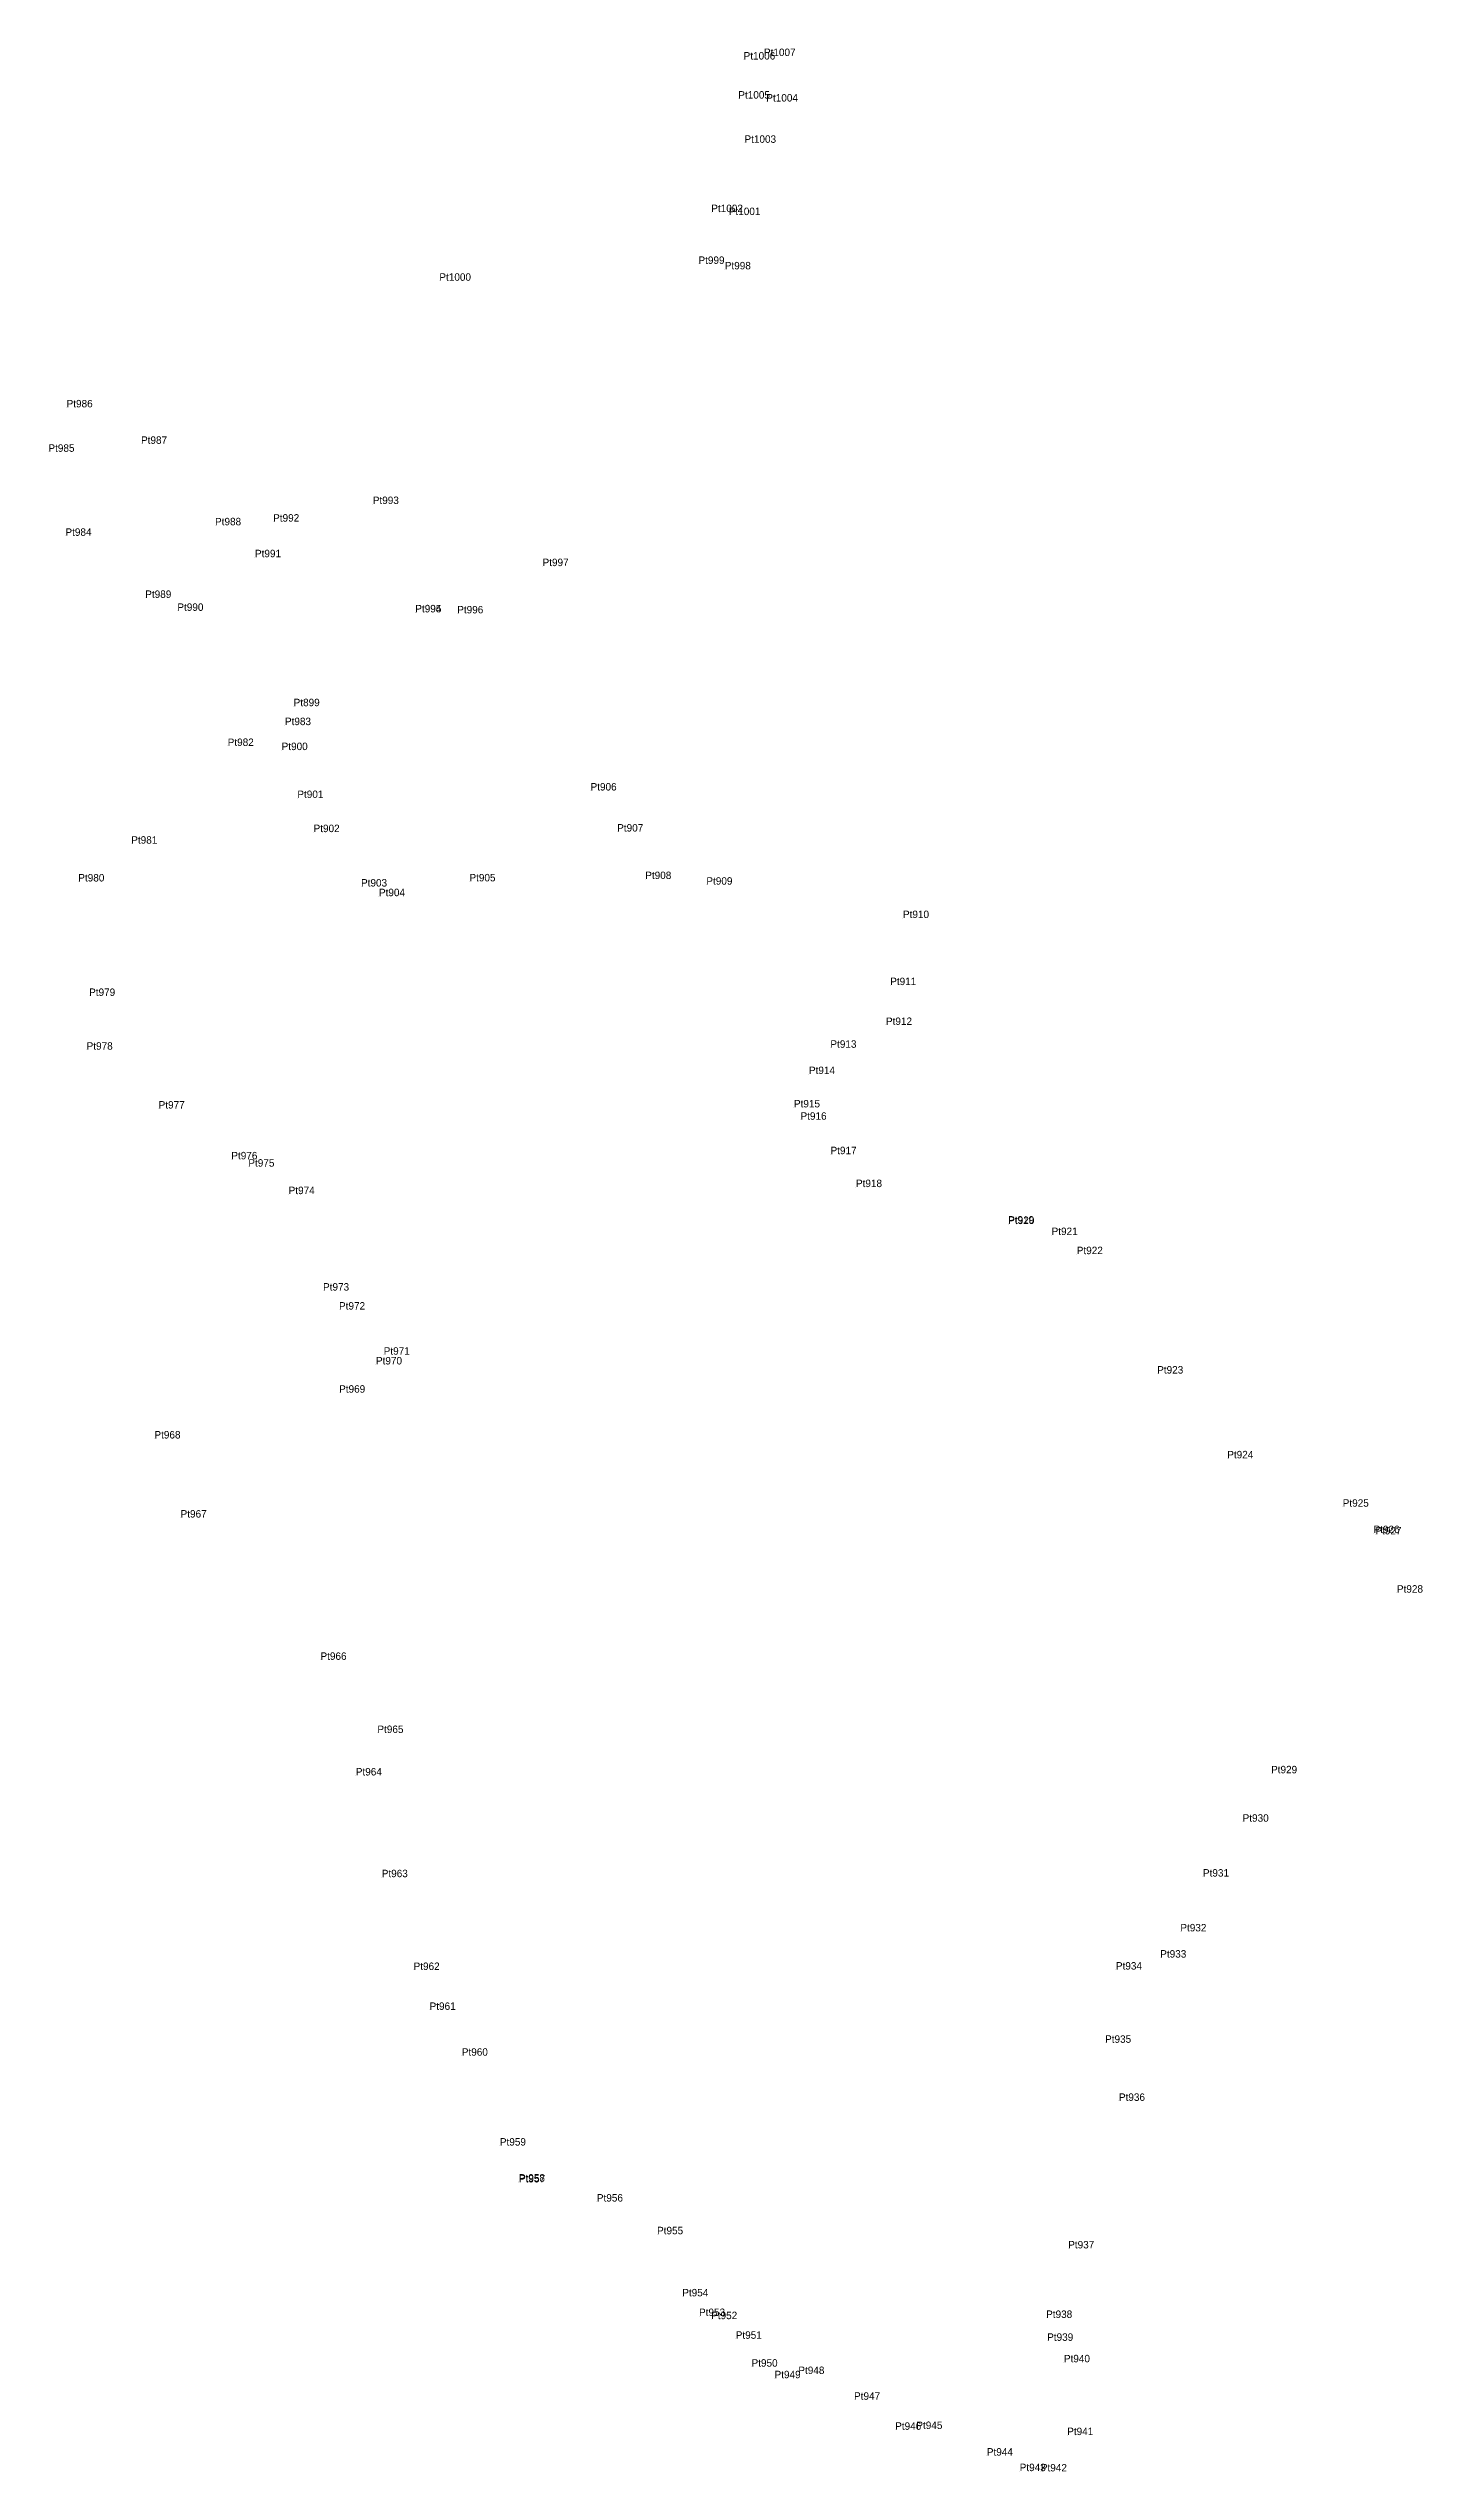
# Model space of a CAD drawing. Extents: x 0 to 667379, y 0 to 1854856.
# Drawn here: x 554197 to 554529, y 1839451 to 1840036 of the extents above; entities that cross this region are included whole.
import ezdxf

# ---------------------------------------------------------------- set-up
doc = ezdxf.new("R2010")
doc.units = 0
doc.layers.add('Level 12', color=7, linetype='Continuous')
doc.layers.add('Level 7', color=7, linetype='Continuous')

msp = doc.modelspace()

# ---------------------------------------------------------------- texts
at = {"layer": 'Level 12'}
for s, p in [('Pt1006', (554364.978, 1840032.856)), ('Pt1007', (554369.886, 1840033.703)), ('Pt1005', (554363.7, 1840023.43)), ('Pt1004', (554370.46, 1840022.723)), ('Pt1003', (554365.18, 1840012.769)), ('Pt1002', (554357.171, 1839996.052)), ('Pt1001', (554361.401, 1839995.335)), ('Pt999', (554354.08, 1839983.555)), ('Pt1000', (554291.541, 1839979.487)), ('Pt998', (554360.429, 1839982.237)), ('Pt986', (554201.562, 1839948.94)), ('Pt985', (554197.175, 1839938.225)), ('Pt987', (554219.524, 1839940.15)), ('Pt993', (554275.47, 1839925.627)), ('Pt988', (554237.394, 1839920.495)), ('Pt992', (554251.418, 1839921.377)), ('Pt984', (554201.283, 1839917.956)), ('Pt991', (554247.028, 1839912.793)), ('Pt997', (554316.444, 1839910.648)), ('Pt989', (554220.547, 1839902.977)), ('Pt990', (554228.299, 1839899.853)), ('Pt994', (554285.718, 1839899.476)), ('Pt995', (554285.74, 1839899.499)), ('Pt996', (554295.849, 1839899.24)), ('Pt983', (554254.265, 1839872.287)), ('Pt899', (554256.368, 1839876.849)), ('Pt982', (554240.449, 1839867.261)), ('Pt900', (554253.467, 1839866.261)), ('Pt901', (554257.257, 1839854.705)), ('Pt906', (554328.032, 1839856.511)), ('Pt981', (554217.167, 1839843.689)), ('Pt902', (554261.177, 1839846.472)), ('Pt907', (554334.46, 1839846.609)), ('Pt980', (554204.385, 1839834.56)), ('Pt903', (554272.626, 1839833.35)), ('Pt904', (554276.953, 1839831.015)), ('Pt905', (554298.797, 1839834.589)), ('Pt908', (554341.231, 1839835.151)), ('Pt909', (554355.987, 1839833.796)), ('Pt910', (554403.438, 1839825.74)), ('Pt911', (554400.361, 1839809.573)), ('Pt979', (554207.003, 1839806.958)), ('Pt912', (554399.333, 1839799.95)), ('Pt978', (554206.401, 1839793.984)), ('Pt913', (554385.925, 1839794.454)), ('Pt914', (554380.739, 1839788.106)), ('Pt977', (554223.782, 1839779.778)), ('Pt915', (554377.122, 1839780.059)), ('Pt916', (554378.709, 1839777.089)), ('Pt976', (554241.322, 1839767.537)), ('Pt917', (554385.955, 1839768.774)), ('Pt975', (554245.433, 1839765.772)), ('Pt918', (554392.095, 1839760.839)), ('Pt974', (554255.16, 1839759.142)), ('Pt919', (554428.806, 1839752.038)), ('Pt920', (554428.873, 1839751.915)), ('Pt921', (554439.312, 1839749.269)), ('Pt922', (554445.39, 1839744.659)), ('Pt973', (554263.464, 1839735.868)), ('Pt972', (554267.319, 1839731.284)), ('Pt971', (554278.1, 1839720.4)), ('Pt970', (554276.232, 1839718.05)), ('Pt923', (554464.802, 1839715.857)), ('Pt969', (554267.347, 1839711.24)), ('Pt968', (554222.764, 1839700.186)), ('Pt924', (554481.716, 1839695.405)), ('Pt967', (554229.079, 1839681.115)), ('Pt925', (554509.587, 1839683.726)), ('Pt926', (554517.022, 1839677.362)), ('Pt927', (554517.478, 1839677.052)), ('Pt928', (554522.668, 1839663)), ('Pt966', (554262.841, 1839646.789)), ('Pt965', (554276.579, 1839629.151)), ('Pt964', (554271.366, 1839618.895)), ('Pt929', (554492.291, 1839619.418)), ('Pt930', (554485.427, 1839607.74)), ('Pt963', (554277.63, 1839594.355)), ('Pt931', (554475.844, 1839594.495)), ('Pt932', (554470.394, 1839581.281)), ('Pt933', (554465.54, 1839574.96)), ('Pt962', (554285.316, 1839571.974)), ('Pt934', (554454.832, 1839572.061)), ('Pt961', (554289.179, 1839562.345)), ('Pt960', (554296.952, 1839551.289)), ('Pt935', (554452.229, 1839554.402)), ('Pt936', (554455.561, 1839540.397)), ('Pt959', (554306.137, 1839529.606)), ('Pt958', (554310.723, 1839520.916)), ('Pt957', (554310.755, 1839520.715)), ('Pt956', (554329.554, 1839516.102)), ('Pt955', (554344.086, 1839508.214)), ('Pt937', (554443.322, 1839504.797)), ('Pt954', (554350.162, 1839493.233)), ('Pt953', (554354.214, 1839488.487)), ('Pt952', (554357.139, 1839487.736)), ('Pt938', (554437.997, 1839488.029)), ('Pt951', (554363.076, 1839482.999)), ('Pt939', (554438.245, 1839482.509)), ('Pt950', (554366.888, 1839476.275)), ('Pt948', (554378.189, 1839474.497)), ('Pt940', (554442.282, 1839477.328)), ('Pt949', (554372.445, 1839473.479)), ('Pt947', (554391.632, 1839468.288)), ('Pt946', (554401.563, 1839461.04)), ('Pt945', (554406.666, 1839461.239)), ('Pt941', (554443.088, 1839459.763)), ('Pt944', (554423.682, 1839454.812)), ('Pt943', (554431.617, 1839451.071)), ('Pt942', (554436.716, 1839450.999))]:
    msp.add_text(s, height=1.8, dxfattribs=at).set_placement(p)

# ---------------------------------------------------------------- linework, layer by layer
at = {"layer": 'Level 7'}
for p, q in [((554364.978, 1840032.856), (554364.978, 1840032.856)), ((554369.886, 1840033.703), (554369.886, 1840033.703)), ((554363.7, 1840023.43), (554363.7, 1840023.43)), ((554370.46, 1840022.723), (554370.46, 1840022.723)), ((554365.18, 1840012.769), (554365.18, 1840012.769)), ((554357.171, 1839996.052), (554357.171, 1839996.052)), ((554361.401, 1839995.335), (554361.401, 1839995.335)), ((554291.541, 1839979.487), (554291.541, 1839979.487)), ((554354.08, 1839983.555), (554354.08, 1839983.555)), ((554360.429, 1839982.237), (554360.429, 1839982.237)), ((554201.562, 1839948.94), (554201.562, 1839948.94)), ((554197.175, 1839938.225), (554197.175, 1839938.225)), ((554219.524, 1839940.15), (554219.524, 1839940.15)), ((554237.394, 1839920.495), (554237.394, 1839920.495)), ((554251.418, 1839921.377), (554251.418, 1839921.377)), ((554275.47, 1839925.627), (554275.47, 1839925.627)), ((554201.283, 1839917.956), (554201.283, 1839917.956)), ((554247.028, 1839912.793), (554247.028, 1839912.793)), ((554316.444, 1839910.648), (554316.444, 1839910.648)), ((554220.547, 1839902.977), (554220.547, 1839902.977)), ((554228.299, 1839899.853), (554228.299, 1839899.853)), ((554285.718, 1839899.476), (554285.718, 1839899.476)), ((554285.74, 1839899.499), (554285.74, 1839899.499)), ((554295.849, 1839899.24), (554295.849, 1839899.24)), ((554256.368, 1839876.849), (554256.368, 1839876.849)), ((554254.265, 1839872.287), (554254.265, 1839872.287)), ((554240.449, 1839867.261), (554240.449, 1839867.261)), ((554253.467, 1839866.261), (554253.467, 1839866.261)), ((554328.032, 1839856.511), (554328.032, 1839856.511)), ((554257.257, 1839854.705), (554257.257, 1839854.705)), ((554261.177, 1839846.472), (554261.177, 1839846.472)), ((554334.46, 1839846.609), (554334.46, 1839846.609)), ((554217.167, 1839843.689), (554217.167, 1839843.689)), ((554204.385, 1839834.56), (554204.385, 1839834.56)), ((554272.626, 1839833.35), (554272.626, 1839833.35)), ((554298.797, 1839834.589), (554298.797, 1839834.589)), ((554341.231, 1839835.151), (554341.231, 1839835.151)), ((554355.987, 1839833.796), (554355.987, 1839833.796)), ((554276.953, 1839831.015), (554276.953, 1839831.015)), ((554403.438, 1839825.74), (554403.438, 1839825.74)), ((554400.361, 1839809.573), (554400.361, 1839809.573)), ((554207.003, 1839806.958), (554207.003, 1839806.958)), ((554399.333, 1839799.95), (554399.333, 1839799.95)), ((554206.401, 1839793.984), (554206.401, 1839793.984)), ((554385.925, 1839794.454), (554385.925, 1839794.454)), ((554380.739, 1839788.106), (554380.739, 1839788.106)), ((554223.782, 1839779.778), (554223.782, 1839779.778)), ((554377.122, 1839780.059), (554377.122, 1839780.059)), ((554378.709, 1839777.089), (554378.709, 1839777.089)), ((554385.955, 1839768.774), (554385.955, 1839768.774)), ((554241.322, 1839767.537), (554241.322, 1839767.537)), ((554245.433, 1839765.772), (554245.433, 1839765.772)), ((554255.16, 1839759.142), (554255.16, 1839759.142)), ((554392.095, 1839760.839), (554392.095, 1839760.839)), ((554428.806, 1839752.038), (554428.806, 1839752.038)), ((554428.873, 1839751.915), (554428.873, 1839751.915)), ((554439.312, 1839749.269), (554439.312, 1839749.269)), ((554445.39, 1839744.659), (554445.39, 1839744.659)), ((554263.464, 1839735.868), (554263.464, 1839735.868)), ((554267.319, 1839731.284), (554267.319, 1839731.284)), ((554276.232, 1839718.05), (554276.232, 1839718.05)), ((554278.1, 1839720.4), (554278.1, 1839720.4)), ((554464.802, 1839715.857), (554464.802, 1839715.857)), ((554267.347, 1839711.24), (554267.347, 1839711.24)), ((554222.764, 1839700.186), (554222.764, 1839700.186)), ((554481.716, 1839695.405), (554481.716, 1839695.405)), ((554229.079, 1839681.115), (554229.079, 1839681.115)), ((554509.587, 1839683.726), (554509.587, 1839683.726)), ((554517.022, 1839677.362), (554517.022, 1839677.362)), ((554517.478, 1839677.052), (554517.478, 1839677.052)), ((554522.668, 1839663), (554522.668, 1839663)), ((554262.841, 1839646.789), (554262.841, 1839646.789)), ((554276.579, 1839629.151), (554276.579, 1839629.151)), ((554271.366, 1839618.895), (554271.366, 1839618.895)), ((554492.291, 1839619.418), (554492.291, 1839619.418)), ((554485.427, 1839607.74), (554485.427, 1839607.74)), ((554277.63, 1839594.355), (554277.63, 1839594.355)), ((554475.844, 1839594.495), (554475.844, 1839594.495)), ((554470.394, 1839581.281), (554470.394, 1839581.281)), ((554285.316, 1839571.974), (554285.316, 1839571.974)), ((554454.832, 1839572.061), (554454.832, 1839572.061)), ((554465.54, 1839574.96), (554465.54, 1839574.96)), ((554289.179, 1839562.345), (554289.179, 1839562.345)), ((554452.229, 1839554.402), (554452.229, 1839554.402)), ((554296.952, 1839551.289), (554296.952, 1839551.289)), ((554455.561, 1839540.397), (554455.561, 1839540.397)), ((554306.137, 1839529.606), (554306.137, 1839529.606)), ((554310.723, 1839520.916), (554310.723, 1839520.916)), ((554310.755, 1839520.715), (554310.755, 1839520.715)), ((554329.554, 1839516.102), (554329.554, 1839516.102)), ((554344.086, 1839508.214), (554344.086, 1839508.214)), ((554443.322, 1839504.797), (554443.322, 1839504.797)), ((554350.162, 1839493.233), (554350.162, 1839493.233)), ((554354.214, 1839488.487), (554354.214, 1839488.487)), ((554437.997, 1839488.029), (554437.997, 1839488.029)), ((554357.139, 1839487.736), (554357.139, 1839487.736)), ((554363.076, 1839482.999), (554363.076, 1839482.999)), ((554438.245, 1839482.509), (554438.245, 1839482.509)), ((554366.888, 1839476.275), (554366.888, 1839476.275)), ((554442.282, 1839477.328), (554442.282, 1839477.328)), ((554372.445, 1839473.479), (554372.445, 1839473.479)), ((554378.189, 1839474.497), (554378.189, 1839474.497)), ((554391.632, 1839468.288), (554391.632, 1839468.288)), ((554401.563, 1839461.04), (554401.563, 1839461.04)), ((554406.666, 1839461.239), (554406.666, 1839461.239)), ((554443.088, 1839459.763), (554443.088, 1839459.763)), ((554423.682, 1839454.812), (554423.682, 1839454.812)), ((554431.617, 1839451.071), (554431.617, 1839451.071)), ((554436.716, 1839450.999), (554436.716, 1839450.999))]:
    msp.add_line(p, q, dxfattribs=at)

msp.set_redraw_order([(e.dxf.handle, doc.entitydb.next_handle()) for e in msp.query("TEXT MTEXT ATTDEF DIMENSION ARC_DIMENSION")])  # texts and dimensions are drawn at this point

doc.saveas('drawing.dxf')
